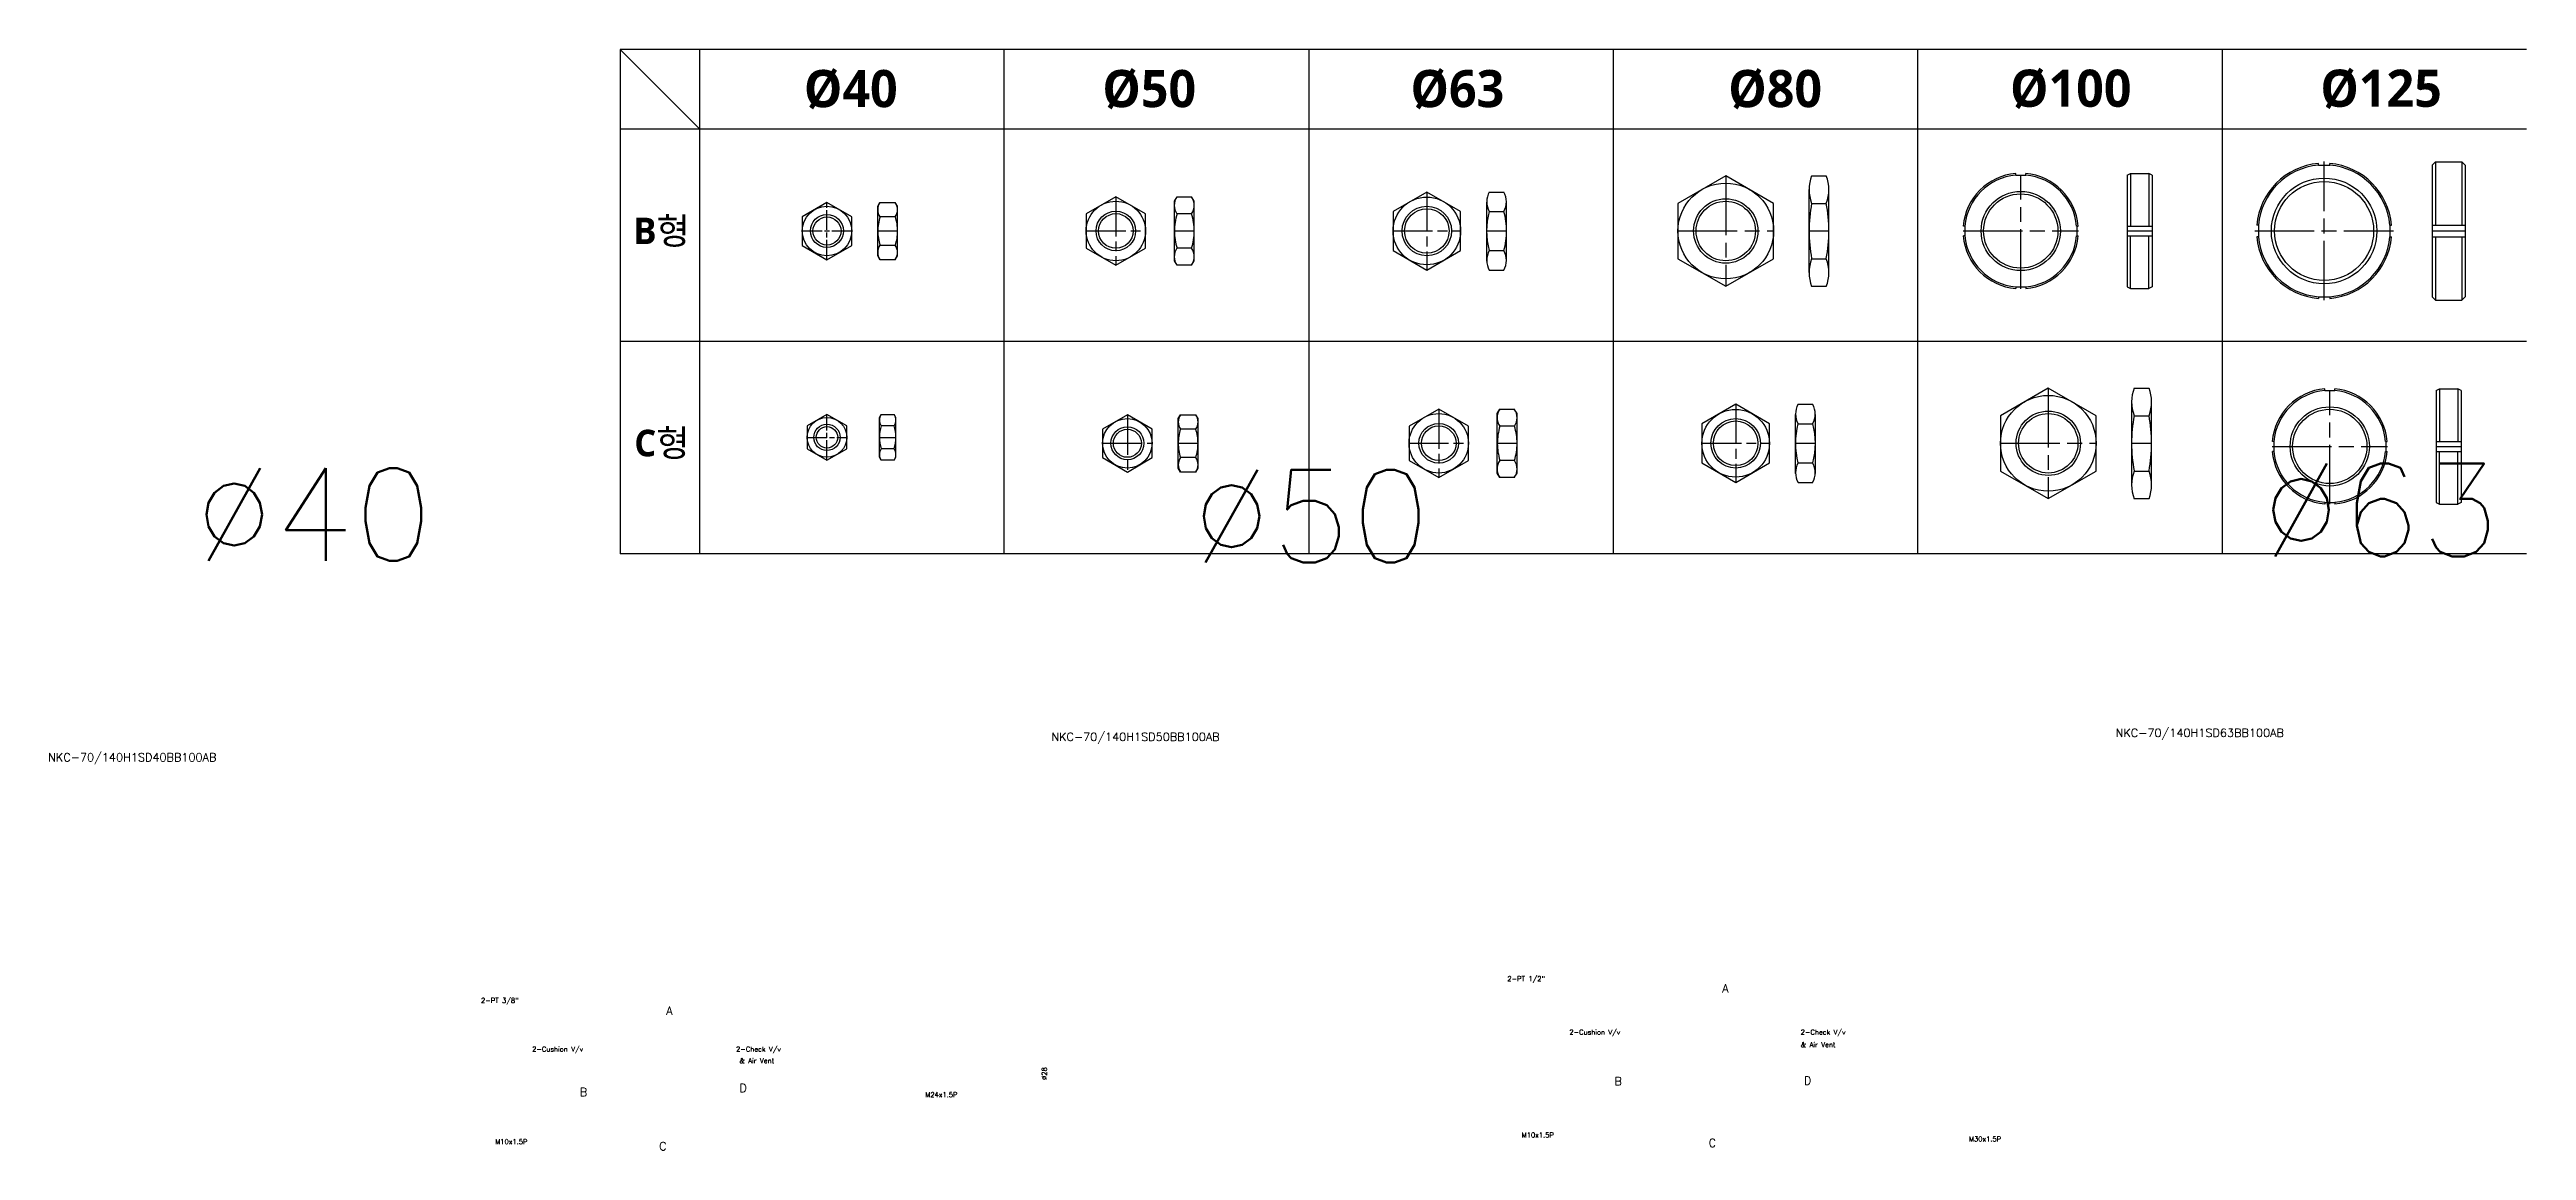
# Model space of a CAD drawing. Extents: x -819 to 29893, y -8942 to 9886.
# Drawn here: x -338 to 1163, y 47 to 714 of the extents above; entities that cross this region are included whole.
import ezdxf

# ---------------------------------------------------------------- set-up
doc = ezdxf.new("R2010")
doc.units = 0
doc.header["$LTSCALE"] = 10
doc.header["$MEASUREMENT"] = 0
doc.linetypes.add('AM_ISO08W050', pattern=[18, 12, -1.5, 3, -1.5])
doc.linetypes.add('CENTERX2', pattern=[4, 2.5, -0.5, 0.5, -0.5])
doc.layers.get('0').update_dxf_attribs({"linetype": 'CONTINUOUS'})
for name, color, linetype in [('1', 1, 'AM_ISO08W050'), ('CEN', 1, 'CENTERX2'), ('ML', 7, 'CONTINUOUS')]:
    doc.layers.add(name, color=color, linetype=linetype)
doc.styles.add('GHS', font='romans', dxfattribs={"bigfont": 'ghs'})
doc.styles.add('문자', font='romans.shx')

msp = doc.modelspace()

# ---------------------------------------------------------------- texts
at = {"attachment_point": 1, "style": '문자'}
for s, width, gutter_width, insert, char_height in [('{\\fMalgun Gothic|b1|i0|c129|p50;%%C40}', 40.035, 5.14, (119.3, 701.8), 22.503), ('{\\fMalgun Gothic|b1|i0|c129|p50;%%C50}', 40.035, 5.14, (300.2, 701.8), 22.503), ('{\\fMalgun Gothic|b1|i0|c129|p50;%%C63}', 40.035, 5.14, (487, 701.8), 22.503), ('{\\fMalgun Gothic|b1|i0|c129|p50;%%C80}', 40.035, 5.14, (679.6, 701.8), 22.503), ('{\\fMalgun Gothic|b1|i0|c129|p50;%%C100}', 40.035, 5.14, (850.4, 702), 22.503), ('{\\fMalgun Gothic|b1|i0|c129|p50;%%C125}', 40.035, 5.14, (1038.5, 702), 22.503), ('{\\fMalgun Gothic|b1|i0|c129|p50;B형}', 210.692, 51.4, (15.9, 612.4), 16.074), ('{\\fMalgun Gothic|b1|i0|c129|p50;C형}', 210.692, 51.4, (16.5, 483.9), 16.074)]:
    msp.add_mtext_dynamic_manual_height_columns(s, width=width, gutter_width=gutter_width, heights=[0], dxfattribs=dict(at, insert=insert, char_height=char_height))
at = {"layer": 'ML', "color": 7, "style": 'GHS'}
for s, p in [('%%C40', (-250.1, 404.4)), ('%%C50', (354.4, 403.4)), ('%%C63', (1002.7, 407.2))]:
    msp.add_text(s, height=56.25, dxfattribs=at).set_placement(p)
at = {"layer": 'ML', "color": 4, "style": 'GHS'}
for s, p in [('NKC-70/140H1SD50BB100AB', (269.3, 295.4)), ('NKC-70/140H1SD63BB100AB', (914.4, 297.8)), ('NKC-70/140H1SD40BB100AB', (-338.8, 283))]:
    msp.add_text(s, height=5, dxfattribs=at).set_placement(p)
at = {"layer": 'ML', "style": 'GHS'}
for s, p in [('A', (676, 143)), ('A', (35.9, 129.5)), ('B', (610.6, 86.8)), ('D', (725.5, 87.2)), ('B', (-16.6, 80.2)), ('D', (80.2, 82.7)), ('C', (31.6, 47.4)), ('C', (667.7, 49.4))]:
    msp.add_text(s, height=5, dxfattribs=at).set_placement(p)
at = {"layer": 'ML', "color": 2, "style": 'GHS'}
for p in [(-67.8, 51.2), (554.4, 55.2)]:
    msp.add_text('M10x1.5P', height=3, dxfattribs=at).set_placement(p)
at = {"layer": 'ML', "color": 2, "char_height": 3, "style": 'GHS'}
for s, insert, attachment_point in [('2-PT 1/2"', (545.7, 148.9), 7), ('2-PT 3/8"', (-76.4, 135.7), 7), ('2-Cushion V/v', (583.3, 116.5), 7), ('2-Check V/v', (723.5, 116.5), 7), ('2-Cushion V/v', (-45.4, 106.2), 7), ('2-Check V/v', (78.2, 106.2), 7), ('& Air Vent', (723.5, 109.9), 7), ('& Air Vent', (80.2, 100.2), 7), ('M24x1.5P', (212.4, 79.6), 9), ('M30x1.5P', (845, 52.8), 9)]:
    msp.add_mtext(s, dxfattribs=dict(at, insert=insert, attachment_point=attachment_point))
at = {"layer": 'ML', "color": 2, "insert": (265, 93.9), "char_height": 3, "attachment_point": 5, "rotation": 90, "style": 'GHS'}
msp.add_mtext('\\A1;%%C28', dxfattribs=at)

# ---------------------------------------------------------------- linework, layer by layer
for p, q in [((1163.4, 714.2), (8, 714.2)), ((8, 714.2), (8, 408.8)), ((56.3, 666), (8, 714.2)), ((56.3, 408.8), (56.3, 714.2)), ((240.8, 408.8), (240.8, 714.2)), ((425.3, 714.2), (425.3, 408.8)), ((609.9, 714.2), (609.9, 408.8)), ((794.4, 714.2), (794.4, 408.8)), ((978.9, 714.2), (978.9, 408.8)), ((1163.4, 666), (8, 666)), ((1106.3, 644.1), (1108.3, 646.1)), ((1108.3, 646.1), (1124.3, 646.1)), ((1108.3, 646.1), (1108.3, 607.8)), ((1124.3, 646.1), (1124.3, 607.8)), ((1124.3, 646.1), (1126.3, 644.1)), ((730.2, 637.7), (739.1, 637.7)), ((853.9, 638.1), (853.9, 639.1)), ((853.9, 638.1), (859.9, 638.1)), ((859.9, 638.1), (859.9, 639.1)), ((921.5, 638.1), (923.5, 639.1)), ((921.5, 638.1), (921.5, 570.4)), ((923.5, 639.1), (934.5, 639.1)), ((923.5, 639.1), (923.5, 607.3)), ((934.5, 639.1), (934.5, 607.3)), ((936.5, 638.1), (934.5, 639.1)), ((936.5, 638.1), (936.5, 570.4)), ((1037.3, 644.1), (1037.3, 645.1)), ((1037.3, 644.1), (1044.3, 644.1)), ((1044.3, 644.1), (1044.3, 645.1)), ((1106.3, 644.1), (1106.3, 564.4)), ((1126.3, 644.1), (1126.3, 564.4)), ((164.1, 619.3), (165.4, 621.6)), ((164.1, 589.3), (164.1, 619.3)), ((165.4, 621.6), (174.7, 621.6)), ((176.1, 619.3), (174.7, 621.6)), ((176.1, 589.3), (176.1, 619.3)), ((343.9, 622.3), (345.5, 625)), ((343.9, 586.3), (343.9, 622.3)), ((345.5, 625), (354.2, 625)), ((355.9, 622.3), (354.2, 625)), ((355.9, 586.3), (355.9, 622.3)), ((533.2, 586), (533.2, 621.8)), ((534.7, 627.9), (543.6, 627.9)), ((534.7, 616.1), (543.6, 616.1)), ((545.2, 586), (545.2, 621.8)), ((545.2, 586), (545.2, 621.8)), ((728.6, 579.1), (728.6, 629.4)), ((730.2, 621), (739.1, 621)), ((740.6, 579.1), (740.6, 629.4)), ((740.6, 581), (740.6, 629.4)), ((174.7, 612.9), (165.4, 612.9)), ((354.2, 614.6), (345.5, 614.6)), ((823.1, 607.3), (822.1, 607.3)), ((823.1, 601.3), (822.1, 601.3)), ((823.1, 607.3), (823.1, 601.3)), ((890.8, 607.3), (891.8, 607.3)), ((890.8, 607.3), (890.8, 601.3)), ((890.8, 601.3), (891.8, 601.3)), ((921.5, 607.3), (936.5, 607.3)), ((921.5, 601.3), (936.5, 601.3)), ((923.5, 569.4), (923.5, 601.3)), ((934.5, 569.4), (934.5, 601.3)), ((1001, 607.8), (1000, 607.8)), ((1001, 600.8), (1000, 600.8)), ((1001, 607.8), (1001, 600.8)), ((1080.7, 607.8), (1081.7, 607.8)), ((1080.7, 607.8), (1080.7, 600.8)), ((1080.7, 600.8), (1081.7, 600.8)), ((1106.3, 607.8), (1126.3, 607.8)), ((1106.3, 600.8), (1126.3, 600.8)), ((1108.3, 600.8), (1108.3, 562.4)), ((1124.3, 600.8), (1124.3, 562.4)), ((165.4, 586.9), (164.1, 589.3)), ((174.7, 595.6), (165.3, 595.6)), ((174.7, 586.9), (165.4, 586.9)), ((174.7, 586.9), (176.1, 589.3)), ((345.5, 583.5), (343.9, 586.3)), ((354.2, 593.9), (345.5, 593.9)), ((354.2, 583.5), (355.9, 586.3)), ((534.7, 592.4), (543.6, 592.4)), ((730.2, 587.5), (739.1, 587.5)), ((354.2, 583.5), (345.5, 583.5)), ((534.7, 580.6), (543.6, 580.6)), ((730.2, 570.8), (739.1, 570.8)), ((853.9, 570.4), (853.9, 569.4)), ((853.9, 570.4), (859.9, 570.4)), ((859.9, 570.4), (859.9, 569.4)), ((921.5, 570.4), (923.5, 569.4)), ((923.5, 569.4), (934.5, 569.4)), ((936.5, 570.4), (934.5, 569.4)), ((1037.3, 564.4), (1037.3, 563.4)), ((1037.3, 564.4), (1044.3, 564.4)), ((1044.3, 564.4), (1044.3, 563.4)), ((1106.3, 564.4), (1108.3, 562.4)), ((1108.3, 562.4), (1124.3, 562.4)), ((1124.3, 562.4), (1126.3, 564.4)), ((1163.4, 537.4), (8, 537.4)), ((539.6, 493.7), (541.2, 496.4)), ((541.2, 496.4), (549.9, 496.4)), ((551.6, 493.7), (549.9, 496.4)), ((721.9, 499.3), (730.8, 499.3)), ((924.2, 450.5), (924.2, 500.8)), ((925.7, 509.1), (934.6, 509.1)), ((936.2, 450.5), (936.2, 500.8)), ((936.2, 452.4), (936.2, 500.8)), ((1041.2, 507.6), (1041.2, 508.6)), ((1041.2, 507.6), (1047.2, 507.6)), ((1047.2, 507.6), (1047.2, 508.6)), ((1108.8, 507.6), (1110.8, 508.6)), ((1108.8, 507.6), (1108.8, 439.9)), ((1110.8, 508.6), (1121.8, 508.6)), ((1110.8, 508.6), (1110.8, 476.8)), ((1123.8, 507.6), (1121.8, 508.6)), ((1121.8, 508.6), (1121.8, 476.8)), ((1123.8, 507.6), (1123.8, 439.9)), ((165.1, 491.3), (166.2, 493.2)), ((165.1, 467.3), (165.1, 491.3)), ((166.2, 493.2), (174, 493.2)), ((174, 486.3), (166.2, 486.3)), ((175.1, 491.3), (174, 493.2)), ((175.1, 467.3), (175.1, 491.3)), ((346.2, 490.7), (347.6, 493)), ((346.2, 460.7), (346.2, 490.7)), ((347.6, 493), (356.9, 493)), ((356.9, 484.3), (347.6, 484.3)), ((358.2, 490.7), (356.9, 493)), ((358.2, 460.7), (358.2, 490.7)), ((539.6, 457.7), (539.6, 493.7)), ((549.9, 486), (541.2, 486)), ((551.6, 457.7), (551.6, 493.7)), ((720.4, 457.4), (720.4, 493.2)), ((721.9, 487.5), (730.8, 487.5)), ((732.4, 457.4), (732.4, 493.2)), ((732.4, 457.4), (732.4, 493.2)), ((925.7, 492.4), (934.6, 492.4)), ((166.2, 465.5), (165.1, 467.3)), ((174, 472.4), (166.2, 472.4)), ((174, 465.5), (166.2, 465.5)), ((174, 465.5), (175.1, 467.3)), ((356.9, 467), (347.5, 467)), ((1010.4, 476.8), (1009.4, 476.8)), ((1010.4, 470.8), (1009.4, 470.8)), ((1010.4, 476.8), (1010.4, 470.8)), ((1078.1, 476.8), (1079.1, 476.8)), ((1078.1, 476.8), (1078.1, 470.8)), ((1078.1, 470.8), (1079.1, 470.8)), ((1108.8, 476.8), (1123.8, 476.8)), ((1108.8, 470.8), (1123.8, 470.8)), ((1110.8, 438.9), (1110.8, 470.8)), ((1121.8, 438.9), (1121.8, 470.8)), ((347.6, 458.3), (346.2, 460.7)), ((356.9, 458.3), (347.6, 458.3)), ((356.9, 458.3), (358.2, 460.7)), ((541.2, 454.9), (539.6, 457.7)), ((549.9, 465.3), (541.2, 465.3)), ((549.9, 454.9), (541.2, 454.9)), ((549.9, 454.9), (551.6, 457.7)), ((721.9, 463.8), (730.8, 463.8)), ((721.9, 452), (730.8, 452)), ((925.7, 458.9), (934.6, 458.9)), ((925.7, 442.2), (934.6, 442.2)), ((1041.2, 439.9), (1041.2, 438.9)), ((1041.2, 439.9), (1047.2, 439.9)), ((1047.2, 439.9), (1047.2, 438.9)), ((1108.8, 439.9), (1110.8, 438.9)), ((1110.8, 438.9), (1121.8, 438.9)), ((1123.8, 439.9), (1121.8, 438.9)), ((1163.4, 408.8), (8, 408.8))]:
    msp.add_line(p, q)
for points in [[(707.1, 621), (678.1, 637.7), (649.1, 621), (649.1, 587.5), (678.1, 570.8), (707.1, 587.5)], [(148.3, 612.9), (133.3, 621.6), (118.3, 612.9), (118.3, 595.6), (133.3, 586.9), (148.3, 595.6)], [(326.4, 614.6), (308.4, 625), (290.4, 614.6), (290.4, 593.9), (308.4, 583.5), (326.4, 593.9)], [(517.4, 616.1), (496.9, 627.9), (476.4, 616.1), (476.4, 592.4), (496.9, 580.6), (517.4, 592.4)], [(522.1, 486), (504.1, 496.4), (486.1, 486), (486.1, 465.3), (504.1, 454.9), (522.1, 465.3)], [(704.6, 487.5), (684.1, 499.3), (663.6, 487.5), (663.6, 463.8), (684.1, 452), (704.6, 463.8)], [(902.6, 492.4), (873.6, 509.1), (844.6, 492.4), (844.6, 458.9), (873.6, 442.2), (902.6, 458.9)], [(145.3, 486.3), (133.3, 493.2), (121.3, 486.3), (121.3, 472.4), (133.3, 465.5), (145.3, 472.4)], [(330.4, 484.3), (315.4, 493), (300.4, 484.3), (300.4, 467), (315.4, 458.3), (330.4, 467)]]:
    msp.add_lwpolyline(points, close=True)
for centre, radius in [((678.1, 604.3), 29), ((1040.8, 604.3), 30), ((133.3, 604.3), 15), ((308.4, 604.3), 18), ((496.9, 604.3), 20.5), ((678.1, 604.3), 18), ((856.9, 604.3), 22.5), ((133.3, 604.3), 8.5), ((308.4, 604.3), 10.5), ((684.1, 475.7), 20.5), ((873.6, 475.7), 29), ((1044.2, 473.8), 22.5), ((133.3, 479.3), 12), ((133.3, 479.3), 6.5), ((315.4, 475.7), 15), ((315.4, 475.7), 8.5), ((504.1, 475.7), 18), ((504.1, 475.7), 10.5), ((873.6, 475.7), 18)]:
    msp.add_circle(centre, radius)
for centre, radius, start, end in [((751.9, 629.4), 23.3, 158.9243, 201.0757), ((717.3, 629.4), 23.3, 338.9243, 21.0757), ((856.9, 604.3), 35, 94.9171, 175.0829), ((856.9, 604.3), 34, 95.0621, 174.9379), ((856.9, 604.3), 35, 4.9171, 85.0829), ((856.9, 604.3), 34, 5.0621, 84.9379), ((1040.8, 604.3), 41, 94.8971, 175.1029), ((1040.8, 604.3), 40, 95.0198, 174.9802), ((1040.8, 604.3), 41, 4.8971, 85.1029), ((1040.8, 604.3), 40, 5.0198, 84.9802), ((171.7, 617.2), 7.66, 145.591, 214.409), ((168.4, 617.2), 7.66, 325.591, 34.409), ((353, 619.8), 9.19, 145.591, 214.409), ((346.7, 619.8), 9.19, 325.591, 34.409), ((545.2, 622), 12, 150.5134, 209.4867), ((578.9, 604.3), 45.8, 165.0085, 194.9915), ((533.1, 622), 12, 330.5134, 29.4866), ((499.4, 604.3), 45.8, 345.0085, 14.9915), ((819.4, 604.3), 90.8, 169.3723, 190.6277), ((649.8, 604.3), 90.8, 349.3723, 10.6277), ((194.1, 604), 30, 162.8014, 179.5998), ((194.1, 604.5), 30, 180.4002, 197.1986), ((146.1, 604), 30, 0.4002, 17.1986), ((146.1, 604.5), 30, 342.8014, 359.5998), ((379.9, 604), 36, 162.8014, 179.5998), ((379.9, 604.5), 36, 180.4002, 197.1986), ((319.9, 604), 36, 0.4002, 17.1986), ((319.9, 604.5), 36, 342.8014, 359.5998), ((856.9, 604.3), 35, 184.9171, 265.0829), ((856.9, 604.3), 34, 185.0621, 264.9379), ((856.9, 604.3), 35, 274.9171, 355.0829), ((856.9, 604.3), 34, 275.0621, 354.9379), ((1040.8, 604.3), 41, 184.8971, 265.1029), ((1040.8, 604.3), 40, 185.0198, 264.9802), ((1040.8, 604.3), 40, 275.0198, 354.9802), ((1040.8, 604.3), 41, 274.8971, 355.1029), ((171.7, 591.3), 7.66, 145.591, 214.409), ((168.4, 591.3), 7.66, 325.591, 34.409), ((353, 588.7), 9.19, 145.591, 214.409), ((346.7, 588.7), 9.19, 325.591, 34.409), ((545.2, 586.5), 12, 150.5134, 209.4866), ((533.1, 586.5), 12, 330.5134, 29.4866), ((751.9, 579.1), 23.3, 158.9243, 201.0757), ((717.3, 579.1), 23.3, 338.9243, 21.0757), ((548.7, 491.2), 9.19, 145.591, 214.409), ((542.4, 491.2), 9.19, 325.591, 34.409), ((732.4, 493.4), 12, 150.5134, 209.4867), ((720.3, 493.4), 12, 330.5134, 29.4866), ((947.4, 500.8), 23.3, 158.9243, 201.0757), ((912.9, 500.8), 23.3, 338.9243, 21.0757), ((1044.2, 473.8), 35, 94.9171, 175.0829), ((1044.2, 473.8), 34, 95.0621, 174.9379), ((1044.2, 473.8), 35, 4.9171, 85.0829), ((1044.2, 473.8), 34, 5.0621, 84.9379), ((171.2, 489.7), 6.13, 145.591, 214.409), ((189.1, 479.2), 24, 162.8014, 179.5998), ((169, 489.7), 6.13, 325.591, 34.409), ((151.1, 479.2), 24, 0.4002, 17.1986), ((353.9, 488.6), 7.66, 145.591, 214.409), ((376.2, 475.4), 30, 162.8014, 179.5998), ((350.6, 488.6), 7.66, 325.591, 34.409), ((328.2, 475.4), 30, 0.4002, 17.1986), ((575.6, 475.4), 36, 162.8014, 179.5998), ((515.6, 475.4), 36, 0.4002, 17.1986), ((766.1, 475.7), 45.8, 165.0085, 194.9915), ((686.6, 475.7), 45.8, 345.0085, 14.9915), ((1014.9, 475.7), 90.8, 169.3723, 190.6277), ((845.4, 475.7), 90.8, 349.3723, 10.6277), ((189.1, 479.5), 24, 180.4002, 197.1986), ((171.2, 468.9), 6.13, 145.591, 214.409), ((151.1, 479.5), 24, 342.8014, 359.5998), ((169, 468.9), 6.13, 325.591, 34.409), ((376.2, 475.9), 30, 180.4002, 197.1986), ((353.9, 462.7), 7.66, 145.591, 214.409), ((328.2, 475.9), 30, 342.8014, 359.5998), ((350.6, 462.7), 7.66, 325.591, 34.409), ((575.6, 475.9), 36, 180.4002, 197.1986), ((515.6, 475.9), 36, 342.8014, 359.5998), ((1044.2, 473.8), 35, 184.9171, 265.0829), ((1044.2, 473.8), 34, 185.0621, 264.9379), ((1044.2, 473.8), 35, 274.9171, 355.0829), ((1044.2, 473.8), 34, 275.0621, 354.9379), ((548.7, 460.1), 9.19, 145.591, 214.409), ((542.4, 460.1), 9.19, 325.591, 34.409), ((732.4, 457.9), 12, 150.5134, 209.4866), ((720.3, 457.9), 12, 330.5134, 29.4866), ((947.4, 450.5), 23.3, 158.9243, 201.0757), ((912.9, 450.5), 23.3, 338.9243, 21.0757)]:
    msp.add_arc(centre, radius, start, end)
at = {"layer": '1', "ltscale": 0.3}
for p, q in [((1040.8, 562.3), (1040.8, 646.3)), ((678.1, 637.7), (678.1, 570.8)), ((856.9, 569.3), (856.9, 638.3)), ((649.1, 604.3), (707.1, 604.3)), ((821.9, 604.3), (891.9, 604.3)), ((998.8, 604.3), (1082.8, 604.3)), ((873.6, 509.1), (873.6, 442.2)), ((1044.2, 438.8), (1044.2, 507.8)), ((844.6, 475.7), (902.6, 475.7)), ((1009.2, 473.8), (1079.2, 473.8))]:
    msp.add_line(p, q, dxfattribs=at)
at = {"layer": '1', "ltscale": 0.1}
for p, q in [((133.3, 586.9), (133.3, 621.6)), ((118.3, 604.3), (148.3, 604.3)), ((133.3, 465.5), (133.3, 493.2)), ((121.3, 479.3), (145.3, 479.3))]:
    msp.add_line(p, q, dxfattribs=at)
at = {"layer": '1', "ltscale": 0.2}
for p, q in [((308.4, 625), (308.4, 583.5)), ((496.9, 627.9), (496.9, 580.6)), ((290.4, 604.3), (326.4, 604.3)), ((476.4, 604.3), (517.4, 604.3)), ((504.1, 496.4), (504.1, 454.9)), ((684.1, 499.3), (684.1, 452)), ((315.4, 492.7), (315.4, 458.7)), ((300.4, 475.7), (330.4, 475.7)), ((486.1, 475.7), (522.1, 475.7)), ((663.6, 475.7), (704.6, 475.7))]:
    msp.add_line(p, q, dxfattribs=at)
at = {"layer": '1'}
for p, q in [((164.1, 604.3), (176.1, 604.3)), ((343.9, 604.3), (355.9, 604.3)), ((533.2, 604.3), (545.2, 604.3)), ((728.6, 604.3), (740.6, 604.3)), ((921.5, 604.3), (936.5, 604.3)), ((1106.3, 604.3), (1126.3, 604.3)), ((346.2, 475.7), (358.2, 475.7)), ((539.6, 475.7), (551.6, 475.7)), ((720.4, 475.7), (732.4, 475.7)), ((924.2, 475.7), (936.2, 475.7)), ((1108.8, 473.8), (1123.8, 473.8))]:
    msp.add_line(p, q, dxfattribs=at)
at = {"layer": 'CEN'}
msp.add_line((165.1, 479.3), (175.1, 479.3), dxfattribs=at)
at = {"layer": 'ML', "color": 2}
for centre, radius in [((1040.8, 604.3), 32), ((308.4, 604.3), 12), ((496.9, 604.3), 15), ((678.1, 604.3), 19.5), ((856.9, 604.3), 24), ((133.3, 604.3), 10), ((1044.2, 473.8), 24), ((133.3, 479.3), 8), ((315.4, 475.7), 10), ((504.1, 475.7), 12), ((684.1, 475.7), 15), ((873.6, 475.7), 19.5)]:
    msp.add_circle(centre, radius, dxfattribs=at)
at = {"layer": 'ML'}
for centre in [(496.9, 604.3), (684.1, 475.7)]:
    msp.add_circle(centre, 13.5, dxfattribs=at)

msp.set_redraw_order([(e.dxf.handle, doc.entitydb.next_handle()) for e in msp.query("TEXT MTEXT ATTDEF DIMENSION ARC_DIMENSION")])  # texts and dimensions are drawn at this point

doc.saveas('drawing.dxf')
